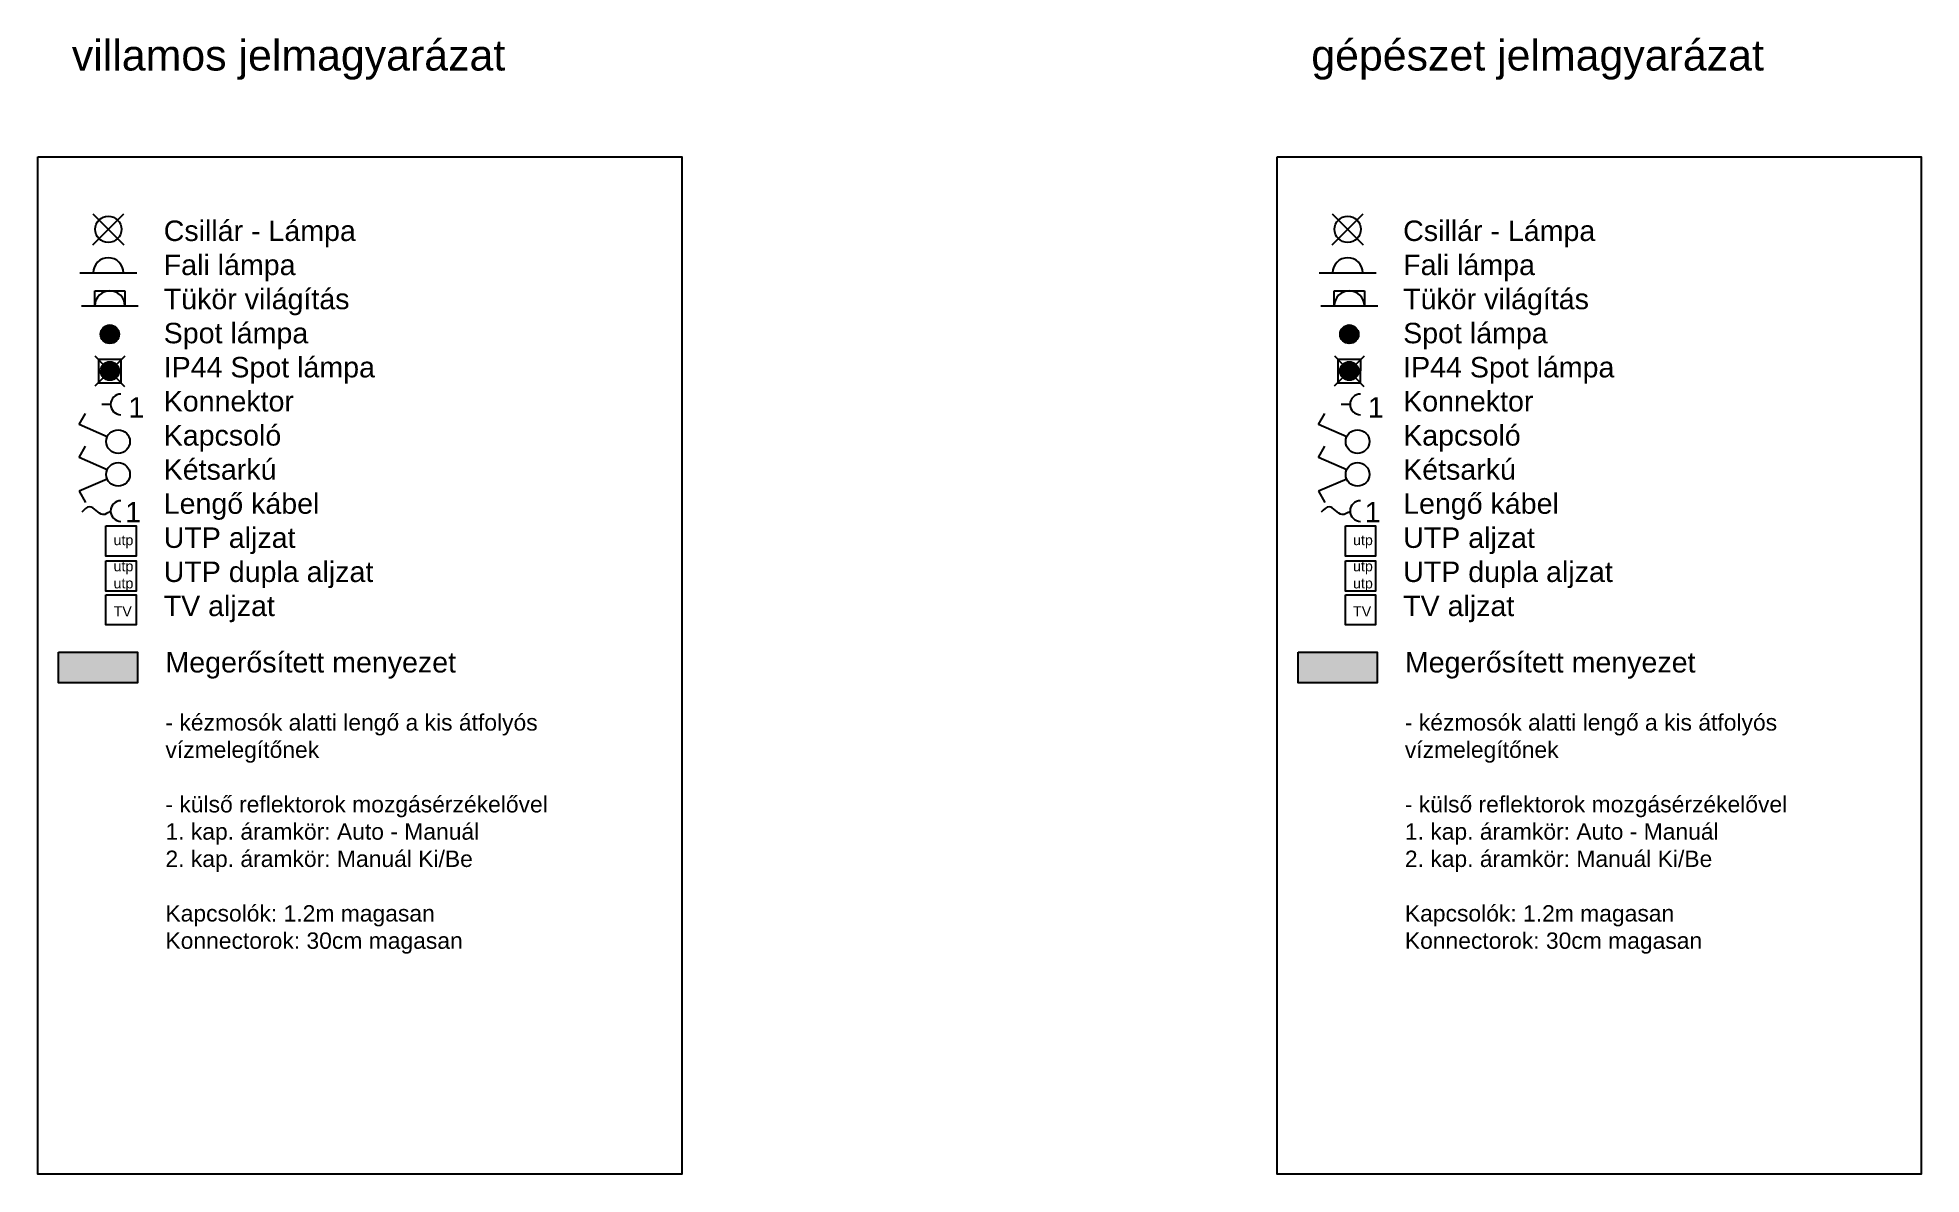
# Model space of a CAD drawing. Header units: metres. Extents: x -98677 to 89321, y -16450 to 242692.
# Drawn here: x -4294 to 4916, y 26151 to 31708 of the extents above; entities that cross this region are included whole.
import ezdxf

# ---------------------------------------------------------------- set-up
doc = ezdxf.new("R2010")
doc.units = ezdxf.units.M
doc.header["$LTSCALE"] = 0.001
for name, color, linetype in [('gépészet - kapcsolók', 4, 'Continuous'), ('gépészet - villany', 6, 'Continuous'), ('Méret', 7, 'Continuous'), ('újfal', 1, 'Continuous')]:
    doc.layers.add(name, color=color, linetype=linetype)
doc.layers.add('külső fal', color=7, linetype='Continuous', lineweight=50)
doc.styles.add('dada', font='arial.ttf', dxfattribs={"height": 80})

msp = doc.modelspace()

# ---------------------------------------------------------------- texts
at = {"layer": 'gépészet - villany', "ltscale": 10000, "attachment_point": 1, "style": 'dada'}
for s, insert, char_height, width in [('villamos jelmagyarázat', (-4126.982, 31697.421), 150, 2768.13503), ('gépészet jelmagyarázat', (1932.89, 31697.421), 150, 2768.13503), ('- kézmosók alatti lengő a kis átfolyós vízmelegítőnek\\P\\P- külső reflektorok mozgásérzékelővel\\P1. kap. áramkör: Auto - Manuál\\P2. kap. áramkör: Manuál Ki/Be\\P\\PKapcsolók: 1.2m magasan\\PKonnectorok: 30cm magasan', (-3669.246, 28400.553), 80, 2369.33867), ('- kézmosók alatti lengő a kis átfolyós vízmelegítőnek\\P\\P- külső reflektorok mozgásérzékelővel\\P1. kap. áramkör: Auto - Manuál\\P2. kap. áramkör: Manuál Ki/Be\\P\\PKapcsolók: 1.2m magasan\\PKonnectorok: 30cm magasan', (2390.626, 28400.553), 80, 2369.33867)]:
    msp.add_mtext(s, dxfattribs=dict(at, insert=insert, char_height=char_height, width=width))
at = {"layer": 'Méret', "ltscale": 10000, "char_height": 100, "attachment_point": 1, "style": 'dada'}
for s, insert, width in [('Csillár - Lámpa\\PFali lámpa\\PTükör világítás\\PSpot lámpa\\PIP44 Spot lámpa\\PKonnektor\\PKapcsoló\\PKétsarkú\\PLengő kábel\\PUTP aljzat\\PUTP dupla aljzat\\PTV aljzat', (-3677.614, 30813.967), 1107.03707), ('Csillár - Lámpa\\PFali lámpa\\PTükör világítás\\PSpot lámpa\\PIP44 Spot lámpa\\PKonnektor\\PKapcsoló\\PKétsarkú\\PLengő kábel\\PUTP aljzat\\PUTP dupla aljzat\\PTV aljzat', (2382.258, 30813.967), 1107.03707), ('Megerősített menyezet', (-3669.246, 28704.504), 1560.62516), ('Megerősített menyezet', (2390.626, 28704.504), 1560.62516)]:
    msp.add_mtext(s, dxfattribs=dict(at, insert=insert, width=width))

# ---------------------------------------------------------------- blocks, each defined once
blk = doc.blocks.new('Csillar')
at = {"layer": 'gépészet - villany', "ltscale": 10000}
for p, q in [((-75.7, 75.7), (75.7, -75.7)), ((-75.7, -75.7), (75.7, 75.7))]:
    blk.add_line(p, q, dxfattribs=at)
blk.add_circle((0, 0), 64.4, dxfattribs=at)
blk = doc.blocks.new('Fali lámpa')
at = {"layer": 'gépészet - villany', "ltscale": 10000}
blk.add_line((-139.1, 0), (139.1, 0), dxfattribs=at)
blk.add_arc((0, 0), 73.7, 0, 180, dxfattribs=at)
blk = doc.blocks.new('Lámpa_Tükörvilágítás')
at = {"layer": 'gépészet - villany', "ltscale": 10000}
for p, q in [((-73.7, 0), (-73.7, 73.7)), ((-73.7, 73.7), (73.7, 73.7)), ((73.7, 73.7), (73.7, 0))]:
    blk.add_line(p, q, dxfattribs=at)
blk.add_blockref('Fali lámpa', (0, 0), dxfattribs=at)
blk = doc.blocks.new('Lámpa_Spot')
at = {"layer": 'gépészet - villany', "ltscale": 10000}
blk.add_hatch(color=256, dxfattribs=at).paths.add_polyline_path([(45.2, 0, 1), (-45.2, 0, 1)])
blk.add_circle((0, 0), 45.2, dxfattribs=at)
blk = doc.blocks.new('Lámpa_Spot_IP44')
at = {"layer": 'gépészet - villany', "ltscale": 10000}
for p, q in [((73.4, 73.4), (-73.4, -73.4)), ((-72.1, 74.6), (72.1, -74.6)), ((56.4, 56.4), (-55.5, 57.4)), ((-55.5, 57.4), (-55.5, -57.4)), ((55.5, -57.4), (56.4, 56.4)), ((-55.5, -57.4), (55.5, -57.4))]:
    blk.add_line(p, q, dxfattribs=at)
blk.add_blockref('Lámpa_Spot', (0.8, 0.8), dxfattribs=at)
blk = doc.blocks.new('Villany - kapcsoló')
at = {"layer": 'gépészet - kapcsolók', "ltscale": 10000}
for p, q in [((-248.9, 84.5), (-218, 139.8)), ((-110.8, 24.7), (-248.9, 84.5))]:
    blk.add_line(p, q, dxfattribs=at)
blk.add_circle((-57.8, 1.7), 57.8, dxfattribs=at)
blk = doc.blocks.new('Villany - kapcsoló 2 sarkú')
at = {"layer": 'gépészet - kapcsolók', "ltscale": 10000}
for p, q in [((-248.9, 83.8), (-218, 139.1)), ((-110.8, 24), (-248.9, 83.8)), ((-110.8, -22), (-248.9, -81.8)), ((-248.9, -81.8), (-218, -137.1))]:
    blk.add_line(p, q, dxfattribs=at)
blk.add_circle((-57.8, 1), 57.8, dxfattribs=at)
blk = doc.blocks.new('Villany - konector lengő')
at = {"layer": 'gépészet - kapcsolók', "ltscale": 10000}
blk.add_arc((0, 0), 50.5, 90, 270, dxfattribs=at)
blk.add_spline([(-50.5, 0), (-89.1, -17.7), (-153.2, 21.1), (-191.9, -5.6)], degree=3, dxfattribs=at)
at = {"layer": 'gépészet - villany', "ltscale": 10000, "style": 'dada'}
blk.add_attdef('DARAB', (21.1, -55.3), '', height=100, dxfattribs=at)
blk = doc.blocks.new('Villany - konector')
at = {"layer": 'gépészet - kapcsolók', "ltscale": 10000}
blk.add_line((-50.5, 0), (-94.3, 0), dxfattribs=at)
blk.add_arc((0, 0), 50.5, 90, 270, dxfattribs=at)
at = {"layer": 'gépészet - villany', "ltscale": 10000, "style": 'dada'}
blk.add_attdef('DARAB', (36.1, -64.9), '', height=100, dxfattribs=at)
blk = doc.blocks.new('Villany - TV')
at = {"layer": 'gépészet - kapcsolók', "ltscale": 10000}
blk.add_lwpolyline([(-147.8, 0), (0, 0), (0, -147.8), (-147.8, -147.8)], close=True, dxfattribs=at)
at = {"layer": 'gépészet - kapcsolók', "ltscale": 10000, "insert": (-110.8, -56.4), "char_height": 50, "width": 107.62, "attachment_point": 1, "style": 'dada'}
blk.add_mtext('TV', dxfattribs=at)
blk = doc.blocks.new('Villany - UTP')
at = {"layer": 'gépészet - kapcsolók', "ltscale": 10000}
blk.add_lwpolyline([(-147.8, 0), (0, 0), (0, -147.8), (-147.8, -147.8)], close=True, dxfattribs=at)
at = {"layer": 'gépészet - kapcsolók', "ltscale": 10000, "insert": (-110.8, -43.6), "char_height": 50, "width": 107.62, "attachment_point": 1, "style": 'dada'}
blk.add_mtext('utp', dxfattribs=at)
blk = doc.blocks.new('Villany - UTP dupla')
at = {"layer": 'gépészet - kapcsolók', "ltscale": 10000}
blk.add_lwpolyline([(-147.8, 0), (0, 0), (0, -147.8), (-147.8, -147.8)], close=True, dxfattribs=at)
at = {"layer": 'gépészet - kapcsolók', "ltscale": 10000, "insert": (-110.8, -1.2), "char_height": 50, "width": 107.62, "attachment_point": 1, "style": 'dada'}
blk.add_mtext('utp\\Putp', dxfattribs=at)

# ---------------------------------------------------------------- hatches: boundary and pattern name
at = {"layer": 'Méret', "ltscale": 10000, "true_color": 0xd7f6fd}
for points in [[(-4191.512, 28704.504), (-4191.512, 28553.329), (-3805.176, 28553.329), (-3805.176, 28704.504)], [(1868.361, 28704.504), (1868.361, 28553.329), (2254.696, 28553.329), (2254.696, 28704.504)]]:
    msp.add_hatch(color=7, dxfattribs=at).paths.add_polyline_path(points)

# ---------------------------------------------------------------- linework, layer by layer
at = {"layer": 'gépészet - villany', "ltscale": 10000}
for points in [[(-4293.911, 31125.352), (-1144.263, 31125.352), (-1144.263, 26151.222), (-4293.911, 26151.222)], [(1765.961, 31125.352), (4915.609, 31125.352), (4915.609, 26151.222), (1765.961, 26151.222)]]:
    msp.add_lwpolyline(points, close=True, dxfattribs=at)
at = {"layer": 'újfal', "ltscale": 10000}
for points in [[(-4191.512, 28704.504), (-3805.176, 28704.504), (-3805.176, 28553.329), (-4191.512, 28553.329)], [(1868.361, 28704.504), (2254.696, 28704.504), (2254.696, 28553.329), (1868.361, 28553.329)]]:
    msp.add_lwpolyline(points, close=True, dxfattribs=at)

# ---------------------------------------------------------------- block references
at = {"layer": 'gépészet - kapcsolók', "ltscale": 10000}
for name, p in [('Villany - kapcsoló', (-3842.858, 29731.664)), ('Villany - kapcsoló', (2217.014, 29731.664)), ('Villany - kapcsoló 2 sarkú', (-3842.843, 29571.985)), ('Villany - kapcsoló 2 sarkú', (2217.029, 29571.985)), ('Villany - UTP', (-3812.178, 29320.763)), ('Villany - UTP', (2247.695, 29320.763)), ('Villany - UTP dupla', (-3812.178, 29150.238)), ('Villany - UTP dupla', (2247.695, 29150.238)), ('Villany - TV', (-3812.178, 28984.801)), ('Villany - TV', (2247.695, 28984.801))]:
    msp.add_blockref(name, p, dxfattribs=at)
at = {"layer": 'gépészet - villany', "ltscale": 10000}
for name, p in [('Csillar', (-3948.709, 30771.019)), ('Csillar', (2111.163, 30771.019)), ('Fali lámpa', (-3948.709, 30558.374)), ('Fali lámpa', (2111.163, 30558.374)), ('Lámpa_Spot_IP44', (-3941.805, 30077.664)), ('Lámpa_Spot_IP44', (2118.067, 30077.664))]:
    msp.add_blockref(name, p, dxfattribs=at)
for name, p in [('Villany - konector', (-3886.66, 29915.31)), ('Villany - konector', (2173.212, 29915.31)), ('Villany - konector lengő', (-3886.66, 29393.942)), ('Villany - konector lengő', (2173.212, 29393.942))]:
    msp.add_blockref(name, p, dxfattribs=at).add_auto_attribs({'DARAB': '1'})
at = {"layer": 'külső fal', "ltscale": 10000}
for name, p in [('Lámpa_Tükörvilágítás', (-3941.035, 30396.295)), ('Lámpa_Tükörvilágítás', (2118.837, 30396.295)), ('Lámpa_Spot', (-3941.035, 30258.16)), ('Lámpa_Spot', (2118.837, 30258.16))]:
    msp.add_blockref(name, p, dxfattribs=at)

msp.set_redraw_order([(e.dxf.handle, doc.entitydb.next_handle()) for e in msp.query("TEXT MTEXT ATTDEF DIMENSION ARC_DIMENSION")])  # texts and dimensions are drawn at this point

doc.saveas('drawing.dxf')
